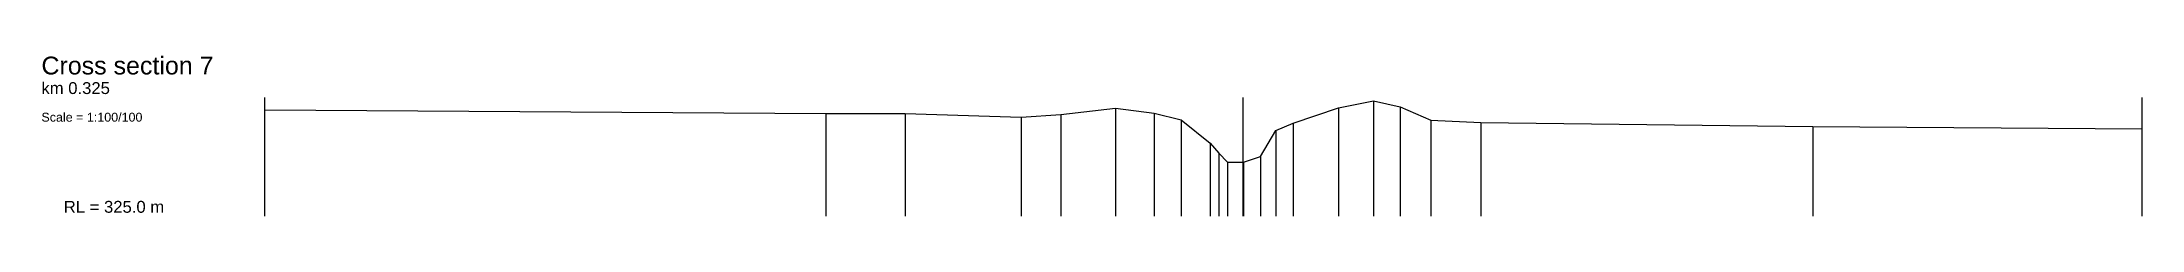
# Model space of a CAD drawing. Header units: millimetres. Extents: x -8 to 79, y -83 to 317.
# Drawn here: x -7.5 to 63, y 44 to 49.4 of the extents above; entities that cross this region are included whole.
import ezdxf
from ezdxf.enums import TextEntityAlignment as Align

# ---------------------------------------------------------------- set-up
doc = ezdxf.new("R2010")
doc.units = ezdxf.units.MM
doc.styles.get("Standard").update_dxf_attribs({"font": 'arial.ttf'})

msp = doc.modelspace()

# ---------------------------------------------------------------- texts
for s, height, p in [('Cross section 7', 0.6, (-7.5, 48.6)), ('km 0.325', 0.4, (-7.5, 48)), ('Scale = 1:100/100', 0.3, (-7.5, 47.1)), ('RL = 325.0 m', 0.4, (-6.75, 44))]:
    msp.add_text(s, height=height).set_placement(p, align=Align.BOTTOM_LEFT)

# ---------------------------------------------------------------- linework, layer by layer
at = {"layer": 'axis', "color": 1}
msp.add_line((32.833, 44), (32.833, 48), dxfattribs=at)
at = {"layer": 'frame'}
for p, q in [((0, 44), (0, 48)), ((63.009, 44), (63.009, 48))]:
    msp.add_line(p, q, dxfattribs=at)
at = {"layer": 'marker', "color": 253}
for p, q in [((18.826, 47.46), (18.826, 44)), ((21.488, 47.46), (21.488, 44)), ((25.39, 47.34), (25.39, 44)), ((26.713, 47.43), (26.713, 44)), ((28.55, 47.64), (28.55, 44)), ((29.852, 47.48), (29.852, 44)), ((30.757, 47.25), (30.757, 44)), ((36.039, 47.66), (36.039, 44)), ((37.213, 47.89), (37.213, 44)), ((38.111, 47.69), (38.111, 44)), ((39.14, 47.24), (39.14, 44)), ((33.936, 46.89), (33.936, 44)), ((34.511, 47.14), (34.511, 44)), ((40.821, 47.16), (40.821, 44)), ((51.965, 47.03), (51.965, 44)), ((31.731, 46.46), (31.731, 44)), ((32.018, 46.13), (32.018, 44)), ((32.317, 45.83), (32.317, 44)), ((32.853, 45.83), (32.853, 44)), ((33.421, 46.01), (33.421, 44))]:
    msp.add_line(p, q, dxfattribs=at)
at = {"layer": 'profile'}
msp.add_lwpolyline([(0, 47.59), (18.826, 47.46), (21.488, 47.46), (25.39, 47.34), (26.713, 47.43), (28.55, 47.64), (29.852, 47.48), (30.757, 47.25), (31.731, 46.46), (32.018, 46.13), (32.317, 45.83), (32.853, 45.83), (33.421, 46.01), (33.936, 46.89), (34.511, 47.14), (36.039, 47.66), (37.213, 47.89), (38.111, 47.69), (39.14, 47.24), (40.821, 47.16), (51.965, 47.03), (63.009, 46.95)], dxfattribs=at)

msp.set_redraw_order([(e.dxf.handle, doc.entitydb.next_handle()) for e in msp.query("TEXT MTEXT ATTDEF DIMENSION ARC_DIMENSION")])  # texts and dimensions are drawn at this point

doc.saveas('drawing.dxf')
